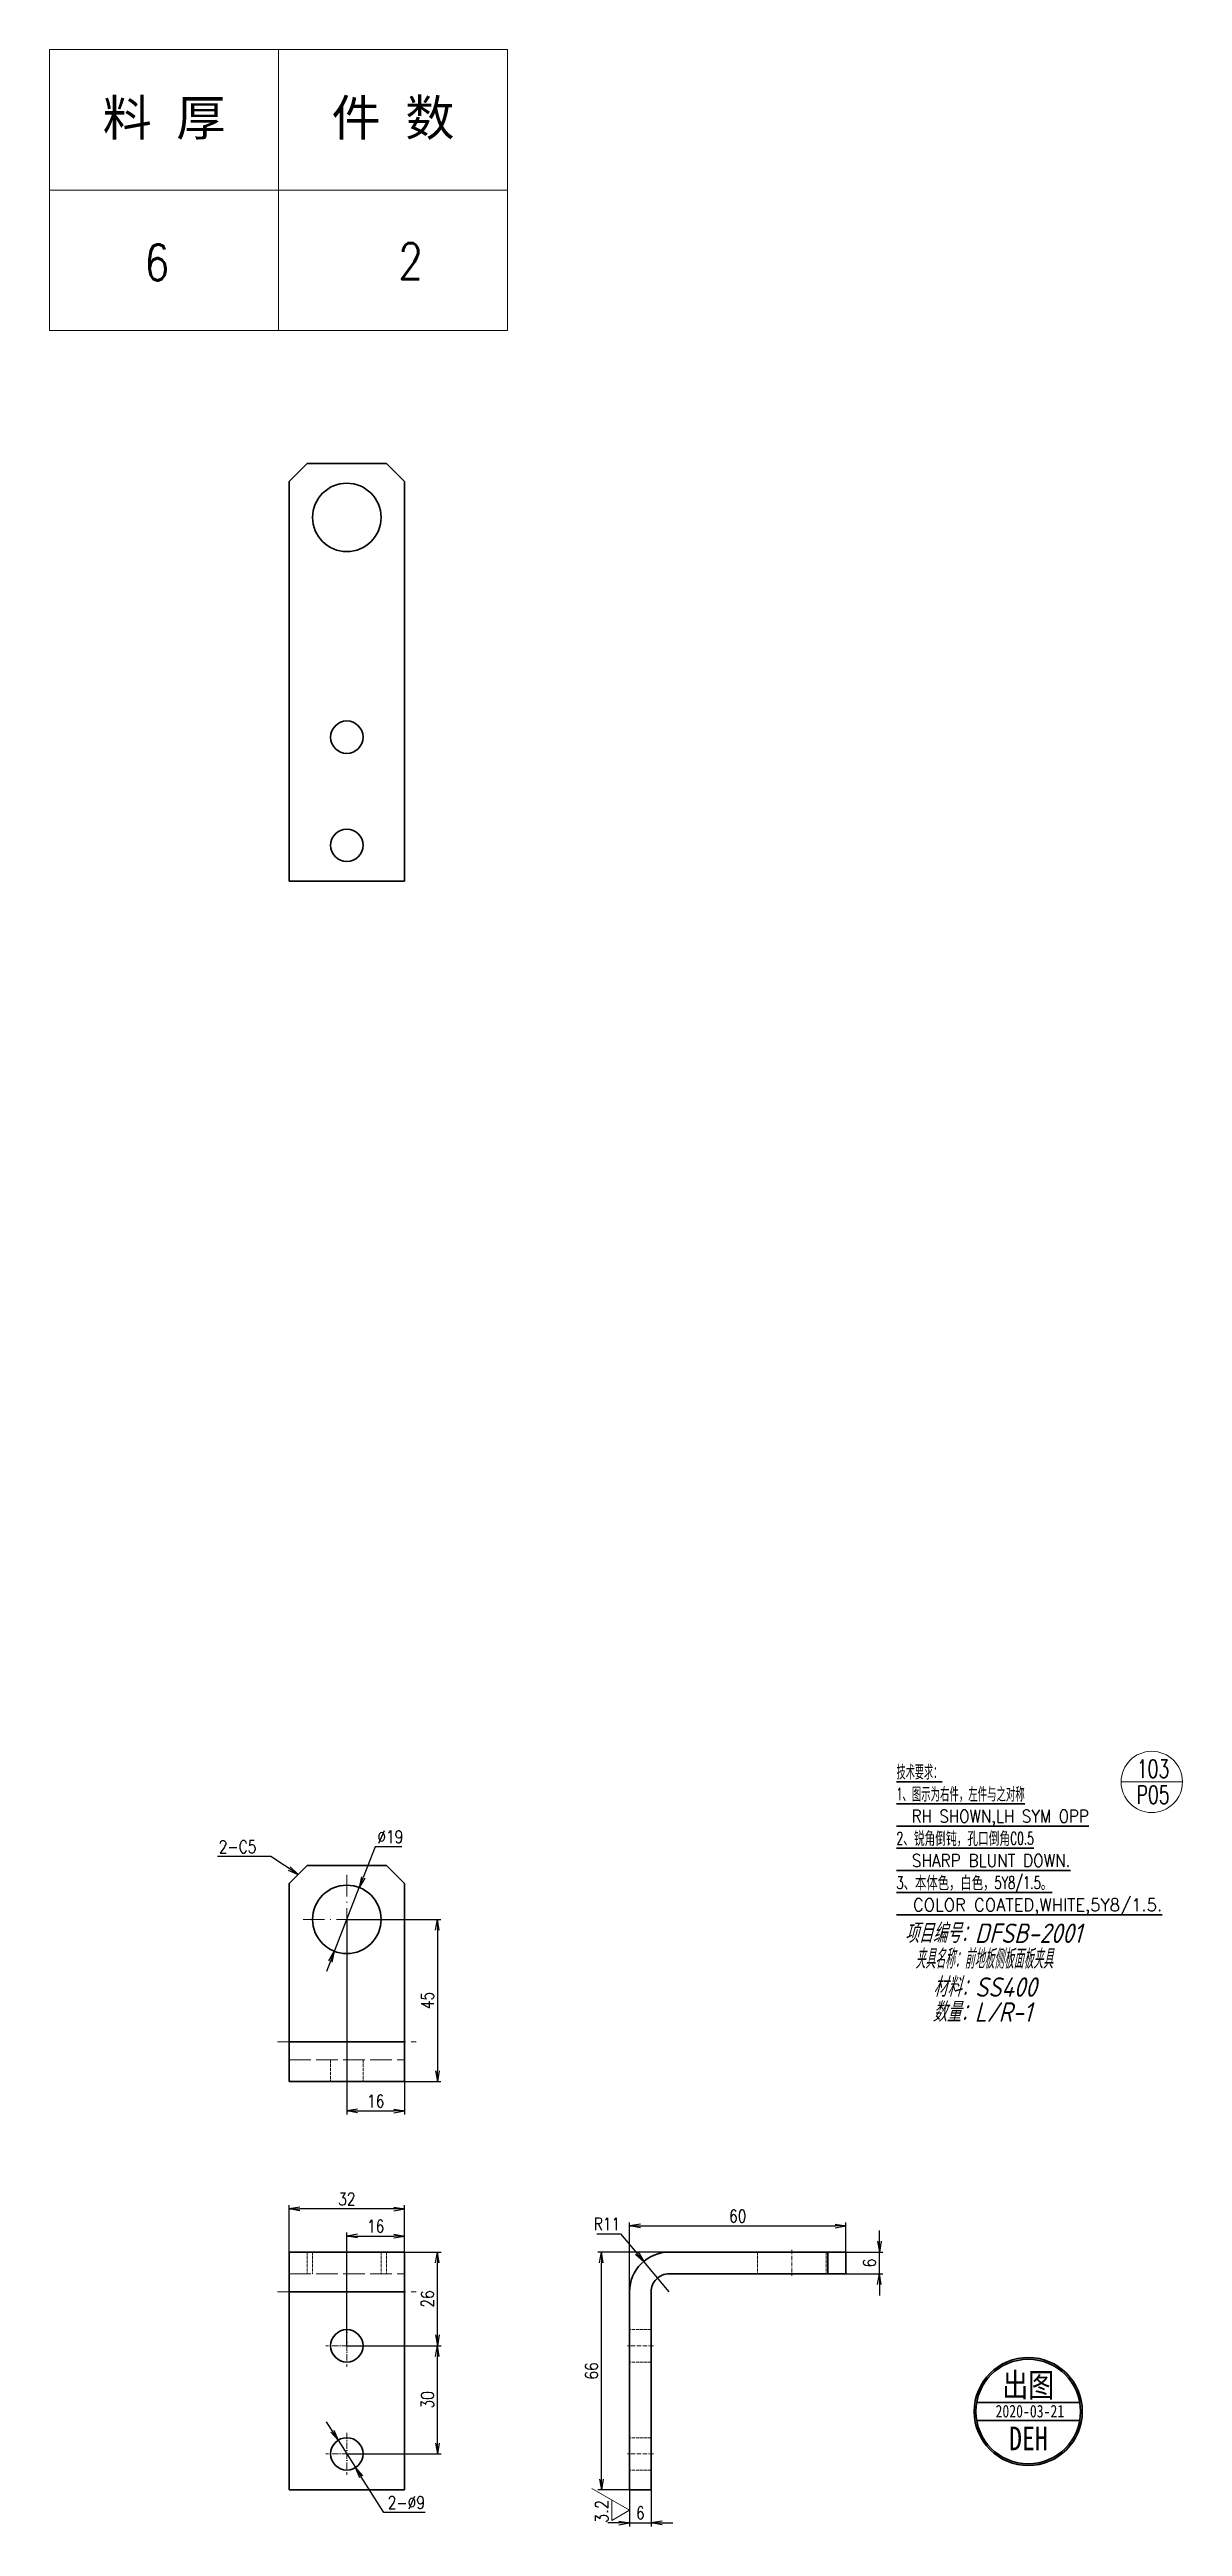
# Model space of a CAD drawing. Header units: millimetres. Extents: x 1333 to 104182, y -62926 to -5704.
# Drawn here: x 52796 to 53110, y -62905 to -62217 of the extents above; entities that cross this region are included whole.
import ezdxf
from ezdxf.enums import TextEntityAlignment as Align

# ---------------------------------------------------------------- set-up
doc = ezdxf.new("R2010")
doc.units = ezdxf.units.MM
doc.header["$LTSCALE"] = 0.5
doc.linetypes.add('DASHDOT', pattern=[18.5, 12, -3, 0.5, -3])
doc.linetypes.add('DASHED', pattern=[15, 12, -3])
for name, color, linetype in [('08', 1, 'Continuous'), ('11', 3, 'Continuous'), ('7标注层', 4, 'Continuous'), ('DIM', 7, 'Continuous')]:
    doc.layers.add(name, color=color, linetype=linetype)
for name, color, linetype, lineweight in [('TEXT', 1, 'Continuous', 35), ('印章专用-出图', 1, 'Continuous', 80), ('材质&数量层', 1, 'Continuous', 9), ('标注线', 3, 'Continuous', 18)]:
    doc.layers.add(name, color=color, linetype=linetype, lineweight=lineweight)
doc.styles.add('DIM', font='romans.shx', dxfattribs={"width": 0.8, "bigfont": 'bigfont.shx'})
doc.styles.add('GB', font='gbeitc.shx', dxfattribs={"bigfont": 'gbcbig.shx'})
doc.styles.add('KAI', font='simplex.shx', dxfattribs={"width": 0.8, "bigfont": 'extfont.shx'})
doc.styles.get("Standard").update_dxf_attribs({"font": 'simplex.shx'})
doc.styles.add('国标', font='simfang.ttf', dxfattribs={"width": 0.8})
doc.dimstyles.new('KAI', dxfattribs={"dimtxt": 3.5, "dimasz": 3, "dimexe": 1, "dimexo": 0, "dimgap": 1, "dimtad": 1, "dimtoh": 1, "dimdsep": 46, "dimtxsty": 'KAI', "dimblk1": 'OPEN', "dimblk2": 'OPEN', "dimsah": 1, "dimcen": 0, "dimclrd": 7, "dimclre": 7, "dimclrt": 140, "dimazin": 2, "dimtfac": 0.7, "dimtix": 1, "dimtmove": 0, "dimatfit": 3, "dimldrblk": 'OPEN', "dimfxl": 0, "dimtvp": 1, "dimtolj": 2, "dimarcsym": 0})
doc.dimstyles.new('KAI-1', dxfattribs={"dimtxt": 3.5, "dimasz": 3, "dimexe": 1, "dimexo": 0, "dimgap": 1, "dimtad": 1, "dimtoh": 1, "dimdsep": 46, "dimtxsty": 'KAI', "dimblk1": 'OPEN', "dimblk2": 'OPEN', "dimsah": 1, "dimcen": 0, "dimclrd": 7, "dimclre": 7, "dimclrt": 140, "dimaunit": 1, "dimazin": 2, "dimtfac": 0.7, "dimtix": 1, "dimtmove": 0, "dimatfit": 3, "dimldrblk": 'OPEN', "dimfxl": 0, "dimtvp": 1, "dimtolj": 2, "dimarcsym": 0})

msp = doc.modelspace()

# ---------------------------------------------------------------- texts
at = {"color": 3, "lineweight": 13}
for s, width, p, p2 in [('技术要求：', 0.918189, (53030.757, -62697.125), (53043.458, -62697.125)), ('1、图示为右件，左件与之对称', 0.878136, (53030.757, -62703.278), (53066.321, -62703.278)), ('  RH SHOWN,LH SYM OPP', 0.765743, (53030.757, -62709.431), (53084.104, -62709.431)), ('2、锐角倒钝，孔口倒角C0.5', 0.862751, (53030.757, -62715.584), (53068.862, -62715.584)), ('  SHARP BLUNT DOWN.', 0.776399, (53030.757, -62721.737), (53079.023, -62721.737)), ('3、本体色，白色，5Y8/1.5。', 0.855158, (53030.757, -62727.891), (53073.942, -62727.891)), ('  COLOR COATED,WHITE,5Y8/1.5.', 0.843542, (53030.757, -62734.044), (53104.426, -62734.044))]:
    msp.add_text(s, height=3.5, dxfattribs=dict(at, width=width)).set_placement(p, p2, align=Align.FIT)
at = {"color": 3, "lineweight": 13, "width": 0.880907}
msp.add_text('3.2', height=3.5, rotation=90, dxfattribs=at).set_placement((52950.769, -62903.893), (52950.769, -62897.433), align=Align.FIT)
at = {"layer": 'DIM', "color": 3, "insert": (52853.213, -62717.907), "char_height": 3.5, "attachment_point": 9, "style": 'KAI'}
msp.add_mtext('{\\Fsimplex,extfont|c134;2-C5}', dxfattribs=at)
at = {"layer": 'TEXT', "linetype": 'Continuous', "lineweight": 9, "width": 0.7}
for s, p in [('103', (53101.922, -62697.027)), ('P05', (53101.922, -62704.234))]:
    msp.add_text(s, height=5, dxfattribs=at).set_placement(p, align=Align.CENTER)
at = {"layer": '材质&数量层', "style": 'GB'}
for s, p in [('项目编号：DFSB-2001', (53057.591, -62739.871)), ('材料：SS400', (53055.252, -62754.835)), ('数量：L/R-1', (53054.542, -62761.768))]:
    msp.add_text(s, height=5.4, dxfattribs=at).set_placement(p, align=Align.MIDDLE)
at = {"layer": '材质&数量层', "style": 'GB', "width": 0.7}
msp.add_text('夹具名称：前地板侧板面板夹具', height=5.4, dxfattribs=at).set_placement((53055.052, -62747.018), align=Align.MIDDLE)

# ---------------------------------------------------------------- blocks, each defined once
blk = doc.blocks.new('_Open')
at = {"color": 0, "linetype": 'ByBlock', "lineweight": -2}
for p, q in [((-1, 0.17), (0, 0)), ((-1, -0.17), (0, 0)), ((0, 0), (-1, 0))]:
    blk.add_line(p, q, dxfattribs=at)
blk = doc.blocks.new('*D131')
at = {"layer": '7标注层', "color": 7, "lineweight": -2, "transparency": 16777216}
for p, q in [((53026.01, -62825.68), (53026.01, -62822.68)), ((53016.72, -62828.68), (53027.01, -62828.68)), ((53016.72, -62834.68), (53027.01, -62834.68)), ((53026.01, -62834.68), (53026.01, -62828.68)), ((53026.01, -62837.68), (53026.01, -62840.68))]:
    blk.add_line(p, q, dxfattribs=at)
at = {"layer": 'Defpoints', "color": 0, "transparency": 16777216}
for p in [(53016.72, -62828.68), (53016.72, -62834.68), (53026.01, -62828.68)]:
    blk.add_point(p, dxfattribs=at)
at = {"layer": '7标注层', "color": 7, "lineweight": -2, "transparency": 16777216, "xscale": 3, "yscale": 3, "zscale": 3}
for p, rotation in [((53026.01, -62828.68), 270), ((53026.01, -62834.68), 90)]:
    blk.add_blockref('_Open', p, dxfattribs=dict(at, rotation=rotation))
at = {"layer": '7标注层', "color": 140, "transparency": 16777216, "insert": (53023.26, -62831.68), "char_height": 3.5, "attachment_point": 5, "rotation": 90, "style": 'KAI'}
blk.add_mtext('\\A2;6', dxfattribs=at)
blk = doc.blocks.new('*D132')
at = {"layer": '7标注层', "color": 7, "lineweight": -2, "transparency": 16777216}
for p, q in [((52956.72, -62894.68), (52956.72, -62904.82)), ((52962.72, -62894.68), (52962.72, -62904.82)), ((52953.72, -62903.82), (52950.72, -62903.82)), ((52956.72, -62903.82), (52962.72, -62903.82)), ((52965.72, -62903.82), (52968.72, -62903.82))]:
    blk.add_line(p, q, dxfattribs=at)
at = {"layer": 'Defpoints', "color": 0, "transparency": 16777216}
for p in [(52956.72, -62894.68), (52962.72, -62894.68), (52962.72, -62903.82)]:
    blk.add_point(p, dxfattribs=at)
at = {"layer": '7标注层', "color": 7, "lineweight": -2, "transparency": 16777216, "xscale": 3, "yscale": 3, "zscale": 3}
blk.add_blockref('_Open', (52956.72, -62903.82), dxfattribs=at)
at = {"layer": '7标注层', "color": 7, "lineweight": -2, "transparency": 16777216, "xscale": 3, "yscale": 3, "zscale": 3, "rotation": 180}
blk.add_blockref('_Open', (52962.72, -62903.82), dxfattribs=at)
at = {"layer": '7标注层', "color": 140, "transparency": 16777216, "insert": (52959.72, -62901.07), "char_height": 3.5, "attachment_point": 5, "style": 'KAI'}
blk.add_mtext('\\A2;6', dxfattribs=at)
blk = doc.blocks.new('*D133')
at = {"layer": '7标注层', "color": 7, "lineweight": -2, "transparency": 16777216}
for p, q in [((52967.72, -62828.68), (52947.93, -62828.68)), ((52948.93, -62891.68), (52948.93, -62831.68)), ((52956.72, -62894.68), (52947.93, -62894.68))]:
    blk.add_line(p, q, dxfattribs=at)
at = {"layer": 'Defpoints', "color": 0, "transparency": 16777216}
for p in [(52948.93, -62828.68), (52967.72, -62828.68), (52956.72, -62894.68)]:
    blk.add_point(p, dxfattribs=at)
at = {"layer": '7标注层', "color": 7, "lineweight": -2, "transparency": 16777216, "xscale": 3, "yscale": 3, "zscale": 3}
for p, rotation in [((52948.93, -62828.68), 90), ((52948.93, -62894.68), 270)]:
    blk.add_blockref('_Open', p, dxfattribs=dict(at, rotation=rotation))
at = {"layer": '7标注层', "color": 140, "transparency": 16777216, "insert": (52946.18, -62861.68), "char_height": 3.5, "attachment_point": 5, "rotation": 90, "style": 'KAI'}
blk.add_mtext('\\A2;66', dxfattribs=at)
blk = doc.blocks.new('*D134')
at = {"layer": '7标注层', "color": 7, "lineweight": -2, "transparency": 16777216}
for p, q in [((52956.72, -62839.68), (52956.72, -62820.42)), ((52959.72, -62821.42), (53013.72, -62821.42)), ((53016.72, -62828.68), (53016.72, -62820.42))]:
    blk.add_line(p, q, dxfattribs=at)
at = {"layer": 'Defpoints', "color": 0, "transparency": 16777216}
for p in [(53016.72, -62821.42), (53016.72, -62828.68), (52956.72, -62839.68)]:
    blk.add_point(p, dxfattribs=at)
at = {"layer": '7标注层', "color": 7, "lineweight": -2, "transparency": 16777216, "xscale": 3, "yscale": 3, "zscale": 3, "rotation": 180}
blk.add_blockref('_Open', (52956.72, -62821.42), dxfattribs=at)
at = {"layer": '7标注层', "color": 7, "lineweight": -2, "transparency": 16777216, "xscale": 3, "yscale": 3, "zscale": 3}
blk.add_blockref('_Open', (53016.72, -62821.42), dxfattribs=at)
at = {"layer": '7标注层', "color": 140, "transparency": 16777216, "insert": (52986.72, -62818.67), "char_height": 3.5, "attachment_point": 5, "style": 'KAI'}
blk.add_mtext('\\A2;60', dxfattribs=at)
blk = doc.blocks.new('*D135')
at = {"layer": '7标注层', "color": 7, "lineweight": -2, "transparency": 16777216}
for p, q in [((52862.3, -62828.68), (52862.3, -62815.69)), ((52891.3, -62816.69), (52865.3, -62816.69)), ((52894.3, -62828.68), (52894.3, -62815.69))]:
    blk.add_line(p, q, dxfattribs=at)
at = {"layer": 'Defpoints', "color": 0, "transparency": 16777216}
for p in [(52862.3, -62816.69), (52862.3, -62828.68), (52894.3, -62828.68)]:
    blk.add_point(p, dxfattribs=at)
at = {"layer": '7标注层', "color": 7, "lineweight": -2, "transparency": 16777216, "xscale": 3, "yscale": 3, "zscale": 3, "rotation": 180}
blk.add_blockref('_Open', (52862.3, -62816.69), dxfattribs=at)
at = {"layer": '7标注层', "color": 7, "lineweight": -2, "transparency": 16777216, "xscale": 3, "yscale": 3, "zscale": 3}
blk.add_blockref('_Open', (52894.3, -62816.69), dxfattribs=at)
at = {"layer": '7标注层', "color": 140, "transparency": 16777216, "insert": (52878.3, -62813.94), "char_height": 3.5, "attachment_point": 5, "style": 'KAI'}
blk.add_mtext('\\A2;32', dxfattribs=at)
blk = doc.blocks.new('*D136')
at = {"layer": '7标注层', "color": 7, "lineweight": -2, "transparency": 16777216}
for p, q in [((52878.3, -62854.68), (52878.3, -62823.25)), ((52881.3, -62824.25), (52891.3, -62824.25)), ((52894.3, -62828.68), (52894.3, -62823.25))]:
    blk.add_line(p, q, dxfattribs=at)
at = {"layer": 'Defpoints', "color": 0, "transparency": 16777216}
for p in [(52894.3, -62824.25), (52894.3, -62828.68), (52878.3, -62854.68)]:
    blk.add_point(p, dxfattribs=at)
at = {"layer": '7标注层', "color": 7, "lineweight": -2, "transparency": 16777216, "xscale": 3, "yscale": 3, "zscale": 3, "rotation": 180}
blk.add_blockref('_Open', (52878.3, -62824.25), dxfattribs=at)
at = {"layer": '7标注层', "color": 7, "lineweight": -2, "transparency": 16777216, "xscale": 3, "yscale": 3, "zscale": 3}
blk.add_blockref('_Open', (52894.3, -62824.25), dxfattribs=at)
at = {"layer": '7标注层', "color": 140, "transparency": 16777216, "insert": (52886.3, -62821.5), "char_height": 3.5, "attachment_point": 5, "style": 'KAI'}
blk.add_mtext('\\A2;16', dxfattribs=at)
blk = doc.blocks.new('*D137')
at = {"layer": '7标注层', "color": 7, "lineweight": -2, "transparency": 16777216}
for p, q in [((52894.3, -62828.68), (52904.42, -62828.68)), ((52903.42, -62851.68), (52903.42, -62831.68)), ((52878.3, -62854.68), (52904.42, -62854.68))]:
    blk.add_line(p, q, dxfattribs=at)
at = {"layer": 'Defpoints', "color": 0, "transparency": 16777216}
for p in [(52894.3, -62828.68), (52903.42, -62828.68), (52878.3, -62854.68)]:
    blk.add_point(p, dxfattribs=at)
at = {"layer": '7标注层', "color": 7, "lineweight": -2, "transparency": 16777216, "xscale": 3, "yscale": 3, "zscale": 3}
for p, rotation in [((52903.42, -62828.68), 90), ((52903.42, -62854.68), 270)]:
    blk.add_blockref('_Open', p, dxfattribs=dict(at, rotation=rotation))
at = {"layer": '7标注层', "color": 140, "transparency": 16777216, "insert": (52900.67, -62841.68), "char_height": 3.5, "attachment_point": 5, "rotation": 90, "style": 'KAI'}
blk.add_mtext('\\A2;26', dxfattribs=at)
blk = doc.blocks.new('*D138')
at = {"layer": '7标注层', "color": 7, "lineweight": -2, "transparency": 16777216}
for p, q in [((52878.3, -62854.68), (52904.42, -62854.68)), ((52903.42, -62881.68), (52903.42, -62857.68)), ((52878.3, -62884.68), (52904.42, -62884.68))]:
    blk.add_line(p, q, dxfattribs=at)
at = {"layer": 'Defpoints', "color": 0, "transparency": 16777216}
for p in [(52878.3, -62854.68), (52903.42, -62854.68), (52878.3, -62884.68)]:
    blk.add_point(p, dxfattribs=at)
at = {"layer": '7标注层', "color": 7, "lineweight": -2, "transparency": 16777216, "xscale": 3, "yscale": 3, "zscale": 3}
for p, rotation in [((52903.42, -62854.68), 90), ((52903.42, -62884.68), 270)]:
    blk.add_blockref('_Open', p, dxfattribs=dict(at, rotation=rotation))
at = {"layer": '7标注层', "color": 140, "transparency": 16777216, "insert": (52900.67, -62869.68), "char_height": 3.5, "attachment_point": 5, "rotation": 90, "style": 'KAI'}
blk.add_mtext('\\A2;30', dxfattribs=at)
blk = doc.blocks.new('*D139')
at = {"layer": '7标注层', "color": 7, "lineweight": -2, "transparency": 16777216}
for p, q in [((52947.62, -62823.62), (52954.22, -62823.62)), ((52954.22, -62823.62), (52958.71, -62828.96)), ((52967.72, -62839.68), (52960.64, -62831.26))]:
    blk.add_line(p, q, dxfattribs=at)
at = {"layer": 'Defpoints', "color": 0, "transparency": 16777216}
for p in [(52960.64, -62831.26), (52967.72, -62839.68)]:
    blk.add_point(p, dxfattribs=at)
at = {"layer": '7标注层', "color": 7, "lineweight": -2, "transparency": 16777216, "xscale": 3, "yscale": 3, "zscale": 3, "rotation": 310.0482362729664}
blk.add_blockref('_Open', (52960.64, -62831.26), dxfattribs=at)
at = {"layer": '7标注层', "color": 140, "transparency": 16777216, "insert": (52950.42, -62820.87), "char_height": 3.5, "attachment_point": 5, "style": 'KAI'}
blk.add_mtext('\\A2;R11', dxfattribs=at)
blk = doc.blocks.new('*D140')
at = {"layer": '7标注层', "color": 7, "lineweight": -2, "transparency": 16777216}
for p, q in [((52878.3, -62736.33), (52904.4, -62736.33)), ((52903.4, -62739.33), (52903.4, -62778.33)), ((52894.3, -62781.33), (52904.4, -62781.33))]:
    blk.add_line(p, q, dxfattribs=at)
at = {"layer": 'Defpoints', "color": 0, "transparency": 16777216}
for p in [(52878.3, -62736.33), (52894.3, -62781.33), (52903.4, -62781.33)]:
    blk.add_point(p, dxfattribs=at)
at = {"layer": '7标注层', "color": 7, "lineweight": -2, "transparency": 16777216, "xscale": 3, "yscale": 3, "zscale": 3}
for p, rotation in [((52903.4, -62736.33), 90), ((52903.4, -62781.33), 270)]:
    blk.add_blockref('_Open', p, dxfattribs=dict(at, rotation=rotation))
at = {"layer": '7标注层', "color": 140, "transparency": 16777216, "insert": (52900.65, -62758.83), "char_height": 3.5, "attachment_point": 5, "rotation": 90, "style": 'KAI'}
blk.add_mtext('\\A2;45', dxfattribs=at)
blk = doc.blocks.new('*D141')
at = {"layer": '7标注层', "color": 7, "lineweight": -2, "transparency": 16777216}
for p, q in [((52878.3, -62736.33), (52878.3, -62790.5)), ((52894.3, -62781.33), (52894.3, -62790.5)), ((52881.3, -62789.5), (52891.3, -62789.5))]:
    blk.add_line(p, q, dxfattribs=at)
at = {"layer": 'Defpoints', "color": 0, "transparency": 16777216}
for p in [(52878.3, -62736.33), (52894.3, -62781.33), (52894.3, -62789.5)]:
    blk.add_point(p, dxfattribs=at)
at = {"layer": '7标注层', "color": 7, "lineweight": -2, "transparency": 16777216, "xscale": 3, "yscale": 3, "zscale": 3, "rotation": 180}
blk.add_blockref('_Open', (52878.3, -62789.5), dxfattribs=at)
at = {"layer": '7标注层', "color": 7, "lineweight": -2, "transparency": 16777216, "xscale": 3, "yscale": 3, "zscale": 3}
blk.add_blockref('_Open', (52894.3, -62789.5), dxfattribs=at)
at = {"layer": '7标注层', "color": 140, "transparency": 16777216, "insert": (52886.3, -62786.75), "char_height": 3.5, "attachment_point": 5, "style": 'KAI'}
blk.add_mtext('\\A2;16', dxfattribs=at)
blk = doc.blocks.new('*D142')
at = {"layer": '7标注层', "color": 7, "lineweight": -2, "transparency": 16777216}
for p, q in [((52874.28, -62878.35), (52872.67, -62875.81)), ((52875.89, -62880.88), (52880.71, -62888.48)), ((52888.6, -62900.93), (52882.31, -62891.02)), ((52900, -62900.93), (52888.6, -62900.93))]:
    blk.add_line(p, q, dxfattribs=at)
at = {"layer": 'Defpoints', "color": 0, "transparency": 16777216}
for p in [(52875.89, -62880.88), (52880.71, -62888.48)]:
    blk.add_point(p, dxfattribs=at)
at = {"layer": '7标注层', "color": 7, "lineweight": -2, "transparency": 16777216, "xscale": 3, "yscale": 3, "zscale": 3}
for p, rotation in [((52875.89, -62880.88), 302.3716350719566), ((52880.71, -62888.48), 122.3716350719566)]:
    blk.add_blockref('_Open', p, dxfattribs=dict(at, rotation=rotation))
at = {"layer": '7标注层', "color": 140, "transparency": 16777216, "insert": (52894.8, -62898.18), "char_height": 3.5, "attachment_point": 5, "style": 'KAI'}
blk.add_mtext('\\A2;2-%%c9', dxfattribs=at)
blk = doc.blocks.new('*D143')
at = {"layer": '7标注层', "color": 7, "lineweight": -2, "transparency": 16777216}
for p, q in [((52886.17, -62716.16), (52882.84, -62724.68)), ((52893.57, -62716.16), (52886.17, -62716.16)), ((52874.84, -62745.18), (52881.75, -62727.48)), ((52873.75, -62747.97), (52872.66, -62750.77))]:
    blk.add_line(p, q, dxfattribs=at)
at = {"layer": 'Defpoints', "color": 0, "transparency": 16777216}
for p in [(52881.75, -62727.48), (52874.84, -62745.18)]:
    blk.add_point(p, dxfattribs=at)
at = {"layer": '7标注层', "color": 7, "lineweight": -2, "transparency": 16777216, "xscale": 3, "yscale": 3, "zscale": 3}
for p, rotation in [((52881.75, -62727.48), 248.6799724495518), ((52874.84, -62745.18), 68.67997244955183)]:
    blk.add_blockref('_Open', p, dxfattribs=dict(at, rotation=rotation))
at = {"layer": '7标注层', "color": 140, "transparency": 16777216, "insert": (52890.37, -62713.41), "char_height": 3.5, "attachment_point": 5, "style": 'KAI'}
blk.add_mtext('\\A2;∅19', dxfattribs=at)
blk = doc.blocks.new('cct1')
at = {"color": 3, "lineweight": 13, "ltscale": 0.141451}
for p, q in [((53697.91, -20353.34), (53695.08, -20348.44)), ((53695.08, -20348.44), (53700.74, -20348.44))]:
    blk.add_line(p, q, dxfattribs=at)
at = {"color": 3, "lineweight": 13, "ltscale": 0.303109}
blk.add_line((53697.91, -20353.34), (53703.97, -20342.84), dxfattribs=at)
blk = doc.blocks.new('出图章')
at = {"layer": '印章专用-出图'}
h = blk.add_hatch(color=256, dxfattribs=at)
h.paths.add_polyline_path([(-15, 0, 1), (15, 0, 1)])
h.paths.add_polyline_path([(14.5, 0, -1), (-14.5, 0, -1)], flags=16)
h.paths.add_polyline_path([(-7.31, -12.35), (7.41, -12.35), (7.41, -2.73), (-7.31, -2.73)], flags=8)
at = {"layer": '印章专用-出图', "lineweight": 35}
for p, q in [((-14.28, 2.5), (14.28, 2.5)), ((-14.28, -2.5), (14.28, -2.5))]:
    blk.add_line(p, q, dxfattribs=at)
for radius in [15, 14.5]:
    blk.add_circle((0, 0), radius, dxfattribs=at)
at = {"layer": '印章专用-出图', "color": 4, "style": '国标', "width": 0.8}
blk.add_text('DEH', height=6.562, dxfattribs=at).set_placement((0.05, -10.74), align=Align.CENTER)
at = {"layer": '印章专用-出图', "color": 3, "style": '国标', "width": 0.8}
blk.add_attdef('出图', text='', height=6.6, dxfattribs=at).set_placement((0, 7.35), align=Align.MIDDLE_CENTER)
at = {"layer": '印章专用-出图', "color": 2, "style": '国标', "width": 0.8}
blk.add_attdef('XXXX.XX.XX', text='', height=3.5, dxfattribs=at).set_placement((0.45, 0.1), align=Align.MIDDLE_CENTER)
blk = doc.blocks.new('YZ-CT')
at = {"layer": '印章专用-出图'}
blk.add_blockref('出图章', (0.63, 0), dxfattribs=at).add_auto_attribs({'出图': '出图', 'XXXX.XX.XX': '2020-03-21'})
blk = doc.blocks.new('*T160')
at = {"color": 0, "linetype": 'ByBlock', "lineweight": -2, "transparency": 16777216}
for p, q in [((0, 0), (127, 0)), ((0, 0), (0, -78)), ((63.5, 0), (63.5, -78)), ((127, 0), (127, -78)), ((0, -39), (127, -39)), ((0, -78), (127, -78))]:
    blk.add_line(p, q, dxfattribs=at)
at = {"color": 0, "transparency": 16777216, "char_height": 10, "width": 60.5, "attachment_point": 5}
for s, insert in [('{\\fSimSun|b0|i0|c134|p2;料 厚}', (31.75, -19.5)), ('{\\fSimSun|b0|i0|c134|p2;件 数}', (95.25, -19.5))]:
    blk.add_mtext(s, dxfattribs=dict(at, insert=insert))
blk = doc.blocks.new('拆图参数')
blk.add_blockref('*T160', (-63.5, 78))
at = {"style": 'DIM', "width": 0.8}
blk.add_attdef('6', text='', height=10, dxfattribs=at).set_placement((-37.13, 18.91), align=Align.MIDDLE_LEFT)
blk.add_attdef('1', text='', height=10, dxfattribs=at).set_placement((36.65, 19.27), align=Align.MIDDLE_CENTER)

# ---------------------------------------------------------------- dimensions: what is measured, and where the dimension line sits
at = {"layer": '7标注层', "color": 3}
dim = msp.add_diameter_dim_2p(p1=(52874.843, -62745.179), p2=(52881.751, -62727.479), dimstyle='KAI-1', dxfattribs=at)
dim.commit()
dim.dimension.update_dxf_attribs({"geometry": '*D143', "text_midpoint": (52890.369, -62716.158), "dimtype": 163})
for base, p1, p2, picture, middle in [((52903.395, -62781.329), (52878.297, -62736.329), (52894.297, -62781.329), '*D140', (52900.645, -62758.829)), ((53026.009, -62828.681), (53016.719, -62834.681), (53016.719, -62828.681), '*D131', (53023.259, -62831.681)), ((52903.416, -62828.681), (52878.297, -62854.681), (52894.297, -62828.681), '*D137', (52900.666, -62841.681)), ((52948.928, -62828.681), (52956.719, -62894.681), (52967.719, -62828.681), '*D133', (52946.178, -62861.681)), ((52903.416, -62854.681), (52878.297, -62884.681), (52878.297, -62854.681), '*D138', (52900.666, -62869.681))]:
    dim = msp.add_linear_dim(base=base, p1=p1, p2=p2, angle=90, dimstyle='KAI-1', dxfattribs=at)
    dim.commit()
    dim.dimension.update_dxf_attribs({"geometry": picture, "text_midpoint": middle})
for base, p1, p2, picture, middle in [((52894.297, -62789.497), (52878.297, -62736.329), (52894.297, -62781.329), '*D141', (52886.297, -62786.747)), ((52862.297, -62816.692), (52894.297, -62828.681), (52862.297, -62828.681), '*D135', (52878.297, -62813.942)), ((52894.297, -62824.249), (52878.297, -62854.681), (52894.297, -62828.681), '*D136', (52886.297, -62821.499)), ((53016.719, -62821.42), (52956.719, -62839.681), (53016.719, -62828.681), '*D134', (52986.719, -62818.67)), ((52962.719, -62903.824), (52956.719, -62894.681), (52962.719, -62894.681), '*D132', (52959.719, -62901.074))]:
    dim = msp.add_linear_dim(base=base, p1=p1, p2=p2, dimstyle='KAI-1', dxfattribs=at)
    dim.commit()
    dim.dimension.update_dxf_attribs({"geometry": picture, "text_midpoint": middle})
dim = msp.add_radius_dim(center=(52967.719, -62839.681), mpoint=(52960.641, -62831.26), dimstyle='KAI-1', dxfattribs=at)
dim.commit()
dim.dimension.update_dxf_attribs({"geometry": '*D139', "text_midpoint": (52950.419, -62823.62), "dimtype": 164})
dim = msp.add_diameter_dim_2p(p1=(52875.887, -62880.88), p2=(52880.706, -62888.481), dimstyle='KAI-1', override={"dimpost": '2-%%c<>'}, dxfattribs=at)
dim.commit()
dim.dimension.update_dxf_attribs({"geometry": '*D142', "text_midpoint": (52894.8, -62900.934), "dimtype": 163})

# ---------------------------------------------------------------- linework, layer by layer
at = {"lineweight": 35, "ltscale": 0.176777}
for p, q in [((52867.297, -62332.211), (52862.297, -62337.211)), ((52889.297, -62332.211), (52894.297, -62337.211)), ((52867.297, -62721.329), (52862.297, -62726.329)), ((52889.297, -62721.329), (52894.297, -62726.329))]:
    msp.add_line(p, q, dxfattribs=at)
at = {"lineweight": 35}
for p, q in [((52867.297, -62332.211), (52889.297, -62332.211)), ((52862.297, -62448.211), (52862.297, -62337.211)), ((52894.297, -62448.211), (52894.297, -62337.211)), ((52862.297, -62393.211), (52862.297, -62448.211)), ((52894.297, -62393.211), (52894.297, -62448.211)), ((52862.297, -62448.211), (52894.297, -62448.211)), ((52894.297, -62448.211), (52862.297, -62448.211)), ((52867.297, -62721.329), (52889.297, -62721.329)), ((52862.297, -62770.329), (52862.297, -62726.329)), ((52894.297, -62770.329), (52894.297, -62726.329)), ((52862.297, -62770.329), (52894.297, -62770.329)), ((52894.297, -62781.329), (52862.297, -62781.329)), ((52862.297, -62828.681), (52894.297, -62828.681)), ((52967.719, -62828.681), (53011.719, -62828.681)), ((52967.719, -62834.681), (53011.719, -62834.681)), ((52894.297, -62839.681), (52862.297, -62839.681)), ((52862.297, -62839.681), (52862.297, -62894.681)), ((52894.297, -62839.681), (52894.297, -62894.681)), ((52956.719, -62839.681), (52956.719, -62894.681)), ((52962.719, -62839.681), (52962.719, -62894.681)), ((52894.297, -62894.681), (52862.297, -62894.681))]:
    msp.add_line(p, q, dxfattribs=at)
at = {"color": 3, "lineweight": 35, "ltscale": 0.31754}
msp.add_line((53030.757, -62698.125), (53043.458, -62698.125), dxfattribs=at)
at = {"color": 3, "lineweight": 35}
for p, q in [((53030.757, -62704.278), (53066.321, -62704.278)), ((53030.757, -62710.431), (53084.104, -62710.431)), ((53030.757, -62716.584), (53068.862, -62716.584)), ((53030.757, -62722.737), (53079.023, -62722.737)), ((53030.757, -62728.891), (53073.942, -62728.891)), ((53030.757, -62735.044), (53104.426, -62735.044))]:
    msp.add_line(p, q, dxfattribs=at)
at = {"color": 1, "linetype": 'DASHDOT', "lineweight": 5}
for p, q in [((52878.297, -62723.979), (52878.297, -62748.679)), ((52890.647, -62736.329), (52865.947, -62736.329)), ((52859.097, -62770.329), (52897.497, -62770.329)), ((52859.097, -62839.681), (52897.497, -62839.681))]:
    msp.add_line(p, q, dxfattribs=at)
at = {"lineweight": 35, "ltscale": 0.275}
for p, q in [((52862.297, -62781.329), (52862.297, -62770.329)), ((52894.297, -62781.329), (52894.297, -62770.329)), ((52862.297, -62839.681), (52862.297, -62828.681)), ((52894.297, -62839.681), (52894.297, -62828.681))]:
    msp.add_line(p, q, dxfattribs=at)
at = {"color": 2, "linetype": 'DASHED', "lineweight": 5}
for p, q in [((52862.297, -62770.329), (52894.297, -62770.329)), ((52862.297, -62775.329), (52894.297, -62775.329)), ((52862.297, -62834.681), (52894.297, -62834.681)), ((52862.297, -62839.681), (52894.297, -62839.681))]:
    msp.add_line(p, q, dxfattribs=at)
at = {"color": 2, "linetype": 'DASHED', "lineweight": 5, "ltscale": 0.15}
for p, q in [((52873.797, -62775.329), (52873.797, -62781.329)), ((52873.797, -62775.329), (52873.797, -62781.329)), ((52882.797, -62775.329), (52882.797, -62781.329)), ((52882.797, -62775.329), (52882.797, -62781.329)), ((52867.297, -62828.681), (52867.297, -62834.681)), ((52868.797, -62828.681), (52868.797, -62834.681)), ((52887.797, -62828.681), (52887.797, -62834.681)), ((52889.297, -62828.681), (52889.297, -62834.681)), ((52992.219, -62828.681), (52992.219, -62834.681)), ((53011.219, -62828.681), (53011.219, -62834.681)), ((53011.719, -62828.681), (53011.719, -62834.681)), ((52962.719, -62850.181), (52956.719, -62850.181)), ((52962.719, -62859.181), (52956.719, -62859.181)), ((52962.719, -62880.181), (52956.719, -62880.181)), ((52962.719, -62889.181), (52956.719, -62889.181))]:
    msp.add_line(p, q, dxfattribs=at)
at = {"color": 1, "linetype": 'DASHDOT', "lineweight": 5, "ltscale": 0.180015}
for p, q in [((52878.297, -62774.729), (52878.297, -62781.93)), ((52878.297, -62828.081), (52878.297, -62835.281)), ((53001.719, -62828.081), (53001.719, -62835.281))]:
    msp.add_line(p, q, dxfattribs=at)
at = {"lineweight": 35, "ltscale": 0.15}
for p, q in [((53011.719, -62828.681), (53011.719, -62834.681)), ((53016.719, -62828.681), (53016.719, -62834.681)), ((52962.719, -62894.681), (52956.719, -62894.681))]:
    msp.add_line(p, q, dxfattribs=at)
at = {"lineweight": 35, "ltscale": 0.125}
for p, q in [((53016.719, -62828.681), (53011.719, -62828.681)), ((53016.719, -62834.681), (53011.719, -62834.681))]:
    msp.add_line(p, q, dxfattribs=at)
at = {"color": 1, "linetype": 'DASHDOT', "lineweight": 5, "ltscale": 0.2925}
for p, q in [((52878.297, -62848.831), (52878.297, -62860.531)), ((52878.297, -62878.831), (52878.297, -62890.531))]:
    msp.add_line(p, q, dxfattribs=at)
at = {"color": 1, "linetype": 'DASHDOT', "lineweight": 5, "ltscale": 0.292502}
for p, q in [((52884.147, -62854.681), (52872.447, -62854.681)), ((52884.147, -62884.681), (52872.447, -62884.681))]:
    msp.add_line(p, q, dxfattribs=at)
at = {"color": 1, "linetype": 'DASHDOT', "lineweight": 5, "ltscale": 0.180014}
for p, q in [((52963.319, -62854.681), (52956.118, -62854.681)), ((52963.319, -62884.681), (52956.118, -62884.681))]:
    msp.add_line(p, q, dxfattribs=at)
at = {"lineweight": 35}
for centre, radius in [((52878.297, -62347.211), 9.5), ((52878.297, -62408.211), 4.5), ((52878.297, -62438.211), 4.5), ((52878.297, -62736.329), 9.5), ((52878.297, -62854.681), 4.5), ((52878.297, -62884.681), 4.5)]:
    msp.add_circle(centre, radius, dxfattribs=at)
for radius in [11, 5]:
    msp.add_arc((52967.719, -62839.681), radius, 90.000003, 180.000005, dxfattribs=at)
at = {"layer": '11', "lineweight": 9}
msp.add_line((53093.06, -62698.175), (53110.06, -62698.175), dxfattribs=at)
msp.add_circle((53101.56, -62698.175), 8.5, dxfattribs=at)

# ---------------------------------------------------------------- block references
at = {"layer": '08', "color": 3, "rotation": 90}
msp.add_blockref('cct1', (32603.375, -116598.221), dxfattribs=at)
at = {"layer": '印章专用-出图'}
msp.add_blockref('YZ-CT', (53066.666, -62872.921), dxfattribs=at)
at = {"layer": '标注线'}
msp.add_blockref('拆图参数', (52859.349, -62295.348), dxfattribs=at).add_auto_attribs({'1': '2', '6': '6'})

msp.set_redraw_order([(e.dxf.handle, doc.entitydb.next_handle()) for e in msp.query("TEXT MTEXT ATTDEF DIMENSION ARC_DIMENSION")])  # texts and dimensions are drawn at this point

# ---------------------------------------------------------------- leaders
at = {"layer": 'DIM', "annotation_type": 0, "has_hookline": 1, "hookline_direction": 1, "text_width": 10.8}
msp.add_leader([(52864.797, -62723.829), (52857.213, -62718.907), (52854.213, -62718.907)], dimstyle='KAI', override={"dimgap": 1, "dimtad": 1}, dxfattribs=at)

doc.saveas('drawing.dxf')
